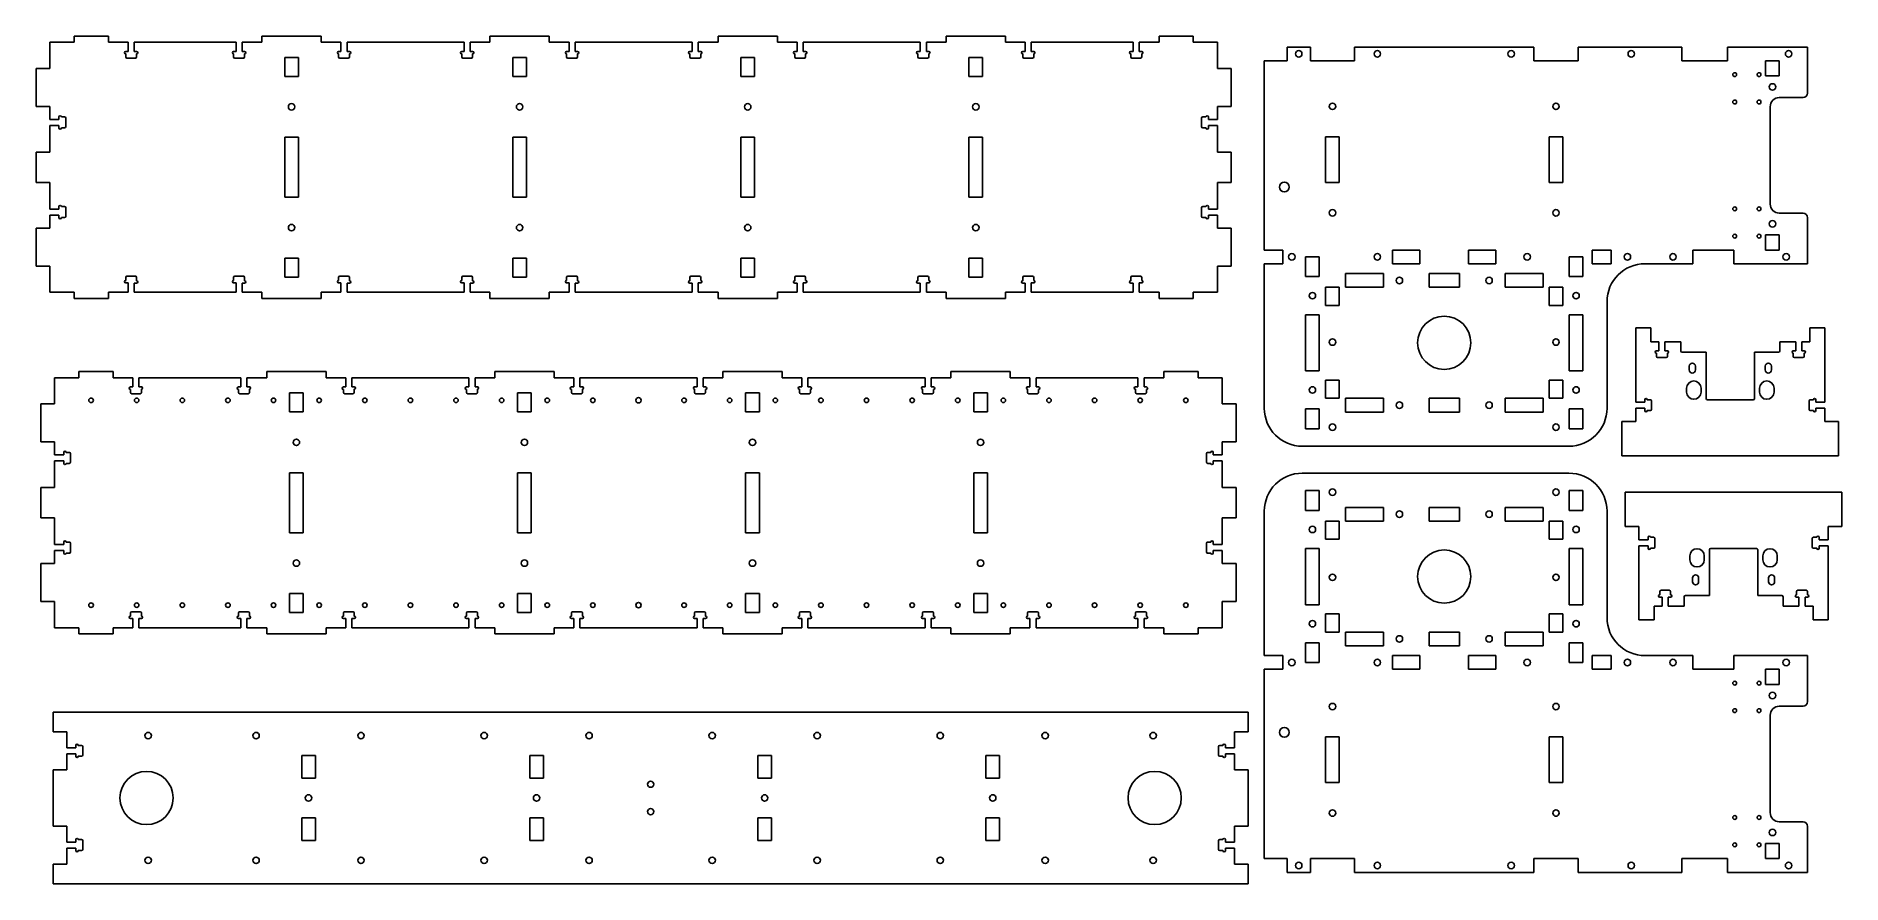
# Model space of a CAD drawing. Extents: x 37 to 2412, y 4034 to 5149.
import ezdxf

# ---------------------------------------------------------------- set-up
doc = ezdxf.new("R2010")
doc.units = 0
doc.layers.get('0').update_dxf_attribs({"color": 253, "linetype": 'CONTINUOUS'})

msp = doc.modelspace()

# ---------------------------------------------------------------- linework, layer by layer
at = {"color": 58}
for p, q in [((54.9, 5140.5), (54.9, 5106.1)), ((86.9, 5140.5), (54.9, 5140.5)), ((86.9, 5148.5), (86.9, 5140.5)), ((86.9, 5148.5), (131.9, 5148.5)), ((131.9, 5140.5), (131.9, 5148.5)), ((157.9, 5140.5), (131.9, 5140.5)), ((157.9, 5128.3), (157.9, 5140.5)), ((165.9, 5140.5), (165.9, 5128.5)), ((299.9, 5140.5), (165.9, 5140.5)), ((299.9, 5128.3), (299.9, 5140.5)), ((307.9, 5140.5), (307.9, 5128.5)), ((333.9, 5140.5), (307.9, 5140.5)), ((333.9, 5148.5), (333.9, 5140.5)), ((333.9, 5148.5), (411.9, 5148.5)), ((411.9, 5140.5), (411.9, 5148.5)), ((437.9, 5140.5), (411.9, 5140.5)), ((437.9, 5128.3), (437.9, 5140.5)), ((445.9, 5140.5), (445.9, 5128.5)), ((599.9, 5140.5), (445.9, 5140.5)), ((599.9, 5128.3), (599.9, 5140.5)), ((607.9, 5140.5), (607.9, 5128.5)), ((633.9, 5140.5), (607.9, 5140.5)), ((633.9, 5148.5), (633.9, 5140.5)), ((633.9, 5148.5), (711.9, 5148.5)), ((711.9, 5140.5), (711.9, 5148.5)), ((737.9, 5140.5), (711.9, 5140.5)), ((737.9, 5128.3), (737.9, 5140.5)), ((745.9, 5140.5), (745.9, 5128.5)), ((745.9, 5140.5), (899.9, 5140.5)), ((899.9, 5140.5), (899.9, 5128.5)), ((907.9, 5140.5), (933.9, 5140.5)), ((907.9, 5128.3), (907.9, 5140.5)), ((933.9, 5140.5), (933.9, 5148.5)), ((1011.9, 5148.5), (933.9, 5148.5)), ((1011.9, 5148.5), (1011.9, 5140.5)), ((1011.9, 5140.5), (1037.9, 5140.5)), ((1037.9, 5140.5), (1037.9, 5128.5)), ((1045.9, 5140.5), (1199.9, 5140.5)), ((1045.9, 5128.3), (1045.9, 5140.5)), ((1199.9, 5140.5), (1199.9, 5128.5)), ((1207.9, 5140.5), (1233.9, 5140.5)), ((1207.9, 5128.3), (1207.9, 5140.5)), ((1233.9, 5140.5), (1233.9, 5148.5)), ((1311.9, 5148.5), (1233.9, 5148.5)), ((1311.9, 5148.5), (1311.9, 5140.5)), ((1311.9, 5140.5), (1337.9, 5140.5)), ((1337.9, 5140.5), (1337.9, 5128.5)), ((1345.9, 5140.5), (1479.9, 5140.5)), ((1345.9, 5128.3), (1345.9, 5140.5)), ((1479.9, 5140.5), (1479.9, 5128.5)), ((1487.9, 5140.5), (1513.9, 5140.5)), ((1487.9, 5128.3), (1487.9, 5140.5)), ((1513.9, 5140.5), (1513.9, 5148.5)), ((1558.9, 5148.5), (1513.9, 5148.5)), ((1558.9, 5148.5), (1558.9, 5140.5)), ((1558.9, 5140.5), (1590.9, 5140.5)), ((1590.9, 5140.5), (1590.9, 5106.1)), ((1713.1, 5134.2), (1682.4, 5134.2)), ((1682.4, 5116.2), (1682.4, 5134.2)), ((1713.1, 5134.2), (1713.1, 5116.2)), ((2007.1, 5134.2), (1771.1, 5134.2)), ((1771.1, 5116.2), (1771.1, 5134.2)), ((2007.1, 5134.2), (2007.1, 5116.2)), ((2201.8, 5134.2), (2065.1, 5134.2)), ((2065.1, 5116.2), (2065.1, 5134.2)), ((2201.8, 5134.2), (2201.8, 5116.2)), ((2367.1, 5134.2), (2261.8, 5134.2)), ((2261.8, 5116.2), (2261.8, 5134.2)), ((2367.1, 5073.7), (2367.1, 5134.2)), ((154.7, 5128.3), (157.9, 5128.3)), ((154.7, 5121.1), (154.7, 5125.1)), ((167.5, 5119.5), (156.3, 5119.5)), ((165.9, 5128.5), (169.1, 5128.5)), ((169.1, 5125.3), (169.1, 5121.1)), ((296.7, 5128.3), (299.9, 5128.3)), ((296.7, 5121.1), (296.7, 5125.1)), ((309.5, 5119.5), (298.3, 5119.5)), ((307.9, 5128.5), (311.1, 5128.5)), ((311.1, 5125.3), (311.1, 5121.1)), ((381.9, 5120.5), (363.9, 5120.5)), ((363.9, 5120.5), (363.9, 5095.5)), ((381.9, 5095.5), (381.9, 5120.5)), ((434.7, 5128.3), (437.9, 5128.3)), ((434.7, 5121.1), (434.7, 5125.1)), ((447.5, 5119.5), (436.3, 5119.5)), ((445.9, 5128.5), (449.1, 5128.5)), ((449.1, 5125.3), (449.1, 5121.1)), ((596.7, 5128.3), (599.9, 5128.3)), ((596.7, 5121.1), (596.7, 5125.1)), ((609.5, 5119.5), (598.3, 5119.5)), ((607.9, 5128.5), (611.1, 5128.5)), ((611.1, 5125.3), (611.1, 5121.1)), ((681.9, 5120.5), (663.9, 5120.5)), ((663.9, 5120.5), (663.9, 5095.5)), ((681.9, 5095.5), (681.9, 5120.5)), ((734.7, 5128.3), (737.9, 5128.3)), ((734.7, 5121.1), (734.7, 5125.1)), ((747.5, 5119.5), (736.3, 5119.5)), ((745.9, 5128.5), (749.1, 5128.5)), ((749.1, 5125.3), (749.1, 5121.1)), ((899.9, 5128.5), (896.7, 5128.5)), ((896.7, 5125.3), (896.7, 5121.1)), ((898.3, 5119.5), (909.5, 5119.5)), ((911.1, 5128.3), (907.9, 5128.3)), ((911.1, 5121.1), (911.1, 5125.1)), ((963.9, 5120.5), (981.9, 5120.5)), ((963.9, 5095.5), (963.9, 5120.5)), ((981.9, 5120.5), (981.9, 5095.5)), ((1037.9, 5128.5), (1034.7, 5128.5)), ((1034.7, 5125.3), (1034.7, 5121.1)), ((1036.3, 5119.5), (1047.5, 5119.5)), ((1049.1, 5128.3), (1045.9, 5128.3)), ((1049.1, 5121.1), (1049.1, 5125.1)), ((1199.9, 5128.5), (1196.7, 5128.5)), ((1196.7, 5125.3), (1196.7, 5121.1)), ((1198.3, 5119.5), (1209.5, 5119.5)), ((1211.1, 5128.3), (1207.9, 5128.3)), ((1211.1, 5121.1), (1211.1, 5125.1)), ((1263.9, 5120.5), (1281.9, 5120.5)), ((1263.9, 5095.5), (1263.9, 5120.5)), ((1281.9, 5120.5), (1281.9, 5095.5)), ((1337.9, 5128.5), (1334.7, 5128.5)), ((1334.7, 5125.3), (1334.7, 5121.1)), ((1336.3, 5119.5), (1347.5, 5119.5)), ((1349.1, 5128.3), (1345.9, 5128.3)), ((1349.1, 5121.1), (1349.1, 5125.1)), ((1479.9, 5128.5), (1476.7, 5128.5)), ((1476.7, 5125.3), (1476.7, 5121.1)), ((1478.3, 5119.5), (1489.5, 5119.5)), ((1491.1, 5128.3), (1487.9, 5128.3)), ((1491.1, 5121.1), (1491.1, 5125.1)), ((1652.4, 5116.2), (1682.4, 5116.2)), ((1652.4, 5116.2), (1652.4, 4867.2)), ((1713.1, 5116.2), (1771.1, 5116.2)), ((2007.1, 5116.2), (2065.1, 5116.2)), ((2201.8, 5116.2), (2261.8, 5116.2)), ((2311.8, 5116.2), (2311.8, 5096.2)), ((2329.8, 5116.2), (2311.8, 5116.2)), ((2329.8, 5116.2), (2329.8, 5096.2)), ((54.9, 5106.1), (36.9, 5106.1)), ((36.9, 5106.1), (36.9, 5056.1)), ((363.9, 5095.5), (381.9, 5095.5)), ((663.9, 5095.5), (681.9, 5095.5)), ((981.9, 5095.5), (963.9, 5095.5)), ((1281.9, 5095.5), (1263.9, 5095.5)), ((1590.9, 5106.1), (1608.9, 5106.1)), ((1608.9, 5056.1), (1608.9, 5106.1)), ((2311.8, 5096.2), (2329.8, 5096.2)), ((2361.1, 5067.7), (2329.8, 5067.7)), ((36.9, 5056.1), (54.9, 5056.1)), ((54.9, 5056.1), (54.9, 5039.1)), ((54.9, 5039.1), (66.9, 5039.1)), ((66.9, 5039.1), (66.9, 5042.3)), ((70.1, 5042.3), (74.3, 5042.3)), ((75.9, 5040.7), (75.9, 5029.5)), ((1569.9, 5040.7), (1569.9, 5029.5)), ((1575.7, 5042.3), (1571.5, 5042.3)), ((1578.9, 5039.1), (1578.9, 5042.3)), ((1590.9, 5039.1), (1578.9, 5039.1)), ((1590.9, 5056.1), (1590.9, 5039.1)), ((1608.9, 5056.1), (1590.9, 5056.1)), ((2317.8, 5055.7), (2317.8, 4927.7)), ((54.9, 5031.1), (54.9, 4996.1)), ((66.9, 5031.1), (54.9, 5031.1)), ((66.9, 5027.9), (66.9, 5031.1)), ((74.3, 5027.9), (70.1, 5027.9)), ((381.9, 5015.5), (363.9, 5015.5)), ((363.9, 5015.5), (363.9, 4936.7)), ((381.9, 4936.7), (381.9, 5015.5)), ((681.9, 5015.5), (663.9, 5015.5)), ((663.9, 5015.5), (663.9, 4936.7)), ((681.9, 4936.7), (681.9, 5015.5)), ((963.9, 4936.7), (963.9, 5015.5)), ((963.9, 5015.5), (981.9, 5015.5)), ((981.9, 5015.5), (981.9, 4936.7)), ((1263.9, 4936.7), (1263.9, 5015.5)), ((1263.9, 5015.5), (1281.9, 5015.5)), ((1281.9, 5015.5), (1281.9, 4936.7)), ((1571.5, 5027.9), (1575.7, 5027.9)), ((1578.9, 5031.1), (1590.9, 5031.1)), ((1578.9, 5027.9), (1578.9, 5031.1)), ((1590.9, 5031.1), (1590.9, 4996.1)), ((1733.1, 5016.2), (1733.1, 4956.2)), ((1751.1, 5016.2), (1733.1, 5016.2)), ((1751.1, 5016.2), (1751.1, 4956.2)), ((2027.1, 5016.2), (2027.1, 4956.2)), ((2045.1, 5016.2), (2027.1, 5016.2)), ((2045.1, 5016.2), (2045.1, 4956.2)), ((54.9, 4996.1), (36.9, 4996.1)), ((36.9, 4996.1), (36.9, 4956.1)), ((1590.9, 4996.1), (1608.9, 4996.1)), ((1608.9, 4956.1), (1608.9, 4996.1)), ((54.9, 4956.1), (36.9, 4956.1)), ((54.9, 4921.1), (54.9, 4956.1)), ((1590.9, 4956.1), (1608.9, 4956.1)), ((1590.9, 4921.1), (1590.9, 4956.1)), ((1733.1, 4956.2), (1751.1, 4956.2)), ((2027.1, 4956.2), (2045.1, 4956.2)), ((66.9, 4921.1), (54.9, 4921.1)), ((66.9, 4924.3), (66.9, 4921.1)), ((74.3, 4924.3), (70.1, 4924.3)), ((75.9, 4911.5), (75.9, 4922.7)), ((381.9, 4936.7), (363.9, 4936.7)), ((681.9, 4936.7), (663.9, 4936.7)), ((963.9, 4936.7), (981.9, 4936.7)), ((1263.9, 4936.7), (1281.9, 4936.7)), ((1569.9, 4911.5), (1569.9, 4922.7)), ((1571.5, 4924.3), (1575.7, 4924.3)), ((1578.9, 4924.3), (1578.9, 4921.1)), ((1578.9, 4921.1), (1590.9, 4921.1)), ((36.9, 4896.1), (36.9, 4846.1)), ((36.9, 4896.1), (54.9, 4896.1)), ((54.9, 4913.1), (66.9, 4913.1)), ((54.9, 4896.1), (54.9, 4913.1)), ((66.9, 4913.1), (66.9, 4909.9)), ((70.1, 4909.9), (74.3, 4909.9)), ((1575.7, 4909.9), (1571.5, 4909.9)), ((1578.9, 4913.1), (1578.9, 4909.9)), ((1590.9, 4913.1), (1578.9, 4913.1)), ((1590.9, 4896.1), (1590.9, 4913.1)), ((1608.9, 4896.1), (1590.9, 4896.1)), ((1608.9, 4846.1), (1608.9, 4896.1)), ((2329.8, 4915.7), (2361.1, 4915.7)), ((2367.1, 4849.2), (2367.1, 4909.7)), ((2311.8, 4887.2), (2311.8, 4867.2)), ((2329.8, 4887.2), (2311.8, 4887.2)), ((2329.8, 4887.2), (2329.8, 4867.2)), ((54.9, 4846.1), (36.9, 4846.1)), ((54.9, 4811.7), (54.9, 4846.1)), ((363.9, 4831.7), (363.9, 4856.7)), ((363.9, 4856.7), (381.9, 4856.7)), ((381.9, 4856.7), (381.9, 4831.7)), ((663.9, 4831.7), (663.9, 4856.7)), ((663.9, 4856.7), (681.9, 4856.7)), ((681.9, 4856.7), (681.9, 4831.7)), ((981.9, 4856.7), (963.9, 4856.7)), ((963.9, 4856.7), (963.9, 4831.7)), ((981.9, 4831.7), (981.9, 4856.7)), ((1281.9, 4856.7), (1263.9, 4856.7)), ((1263.9, 4856.7), (1263.9, 4831.7)), ((1281.9, 4831.7), (1281.9, 4856.7)), ((1590.9, 4846.1), (1608.9, 4846.1)), ((1590.9, 4811.7), (1590.9, 4846.1)), ((1652.4, 4867.2), (1676.7, 4867.2)), ((1652.4, 4849.2), (1676.7, 4849.2)), ((1652.4, 4849.2), (1652.4, 4659.2)), ((1676.7, 4849.2), (1676.7, 4867.2)), ((1706.7, 4849.2), (1706.7, 4858.2)), ((1706.7, 4858.2), (1724.7, 4858.2)), ((1706.7, 4849.2), (1706.7, 4832.2)), ((1724.7, 4858.2), (1724.7, 4849.2)), ((1724.7, 4832.2), (1724.7, 4849.2)), ((1821.1, 4849.2), (1821.1, 4867.2)), ((1821.1, 4867.2), (1857.1, 4867.2)), ((1821.1, 4849.2), (1857.1, 4849.2)), ((1857.1, 4867.2), (1857.1, 4849.2)), ((1921.1, 4867.2), (1957.1, 4867.2)), ((1921.1, 4849.2), (1921.1, 4867.2)), ((1921.1, 4849.2), (1957.1, 4849.2)), ((1957.1, 4849.2), (1957.1, 4867.2)), ((2071.5, 4858.2), (2053.5, 4858.2)), ((2053.5, 4858.2), (2053.5, 4849.2)), ((2053.5, 4849.2), (2053.5, 4832.2)), ((2071.5, 4849.2), (2071.5, 4858.2)), ((2071.5, 4832.2), (2071.5, 4849.2)), ((2083.5, 4867.2), (2083.5, 4849.2)), ((2083.5, 4867.2), (2108.5, 4867.2)), ((2083.5, 4849.2), (2108.5, 4849.2)), ((2108.5, 4867.2), (2108.5, 4849.2)), ((2153.2, 4849.2), (2215.9, 4849.2)), ((2215.9, 4849.2), (2215.9, 4867.2)), ((2215.9, 4867.2), (2270.2, 4867.2)), ((2270.2, 4867.2), (2270.2, 4849.2)), ((2270.2, 4849.2), (2367.1, 4849.2)), ((2311.8, 4867.2), (2329.8, 4867.2)), ((154.7, 4831.1), (154.7, 4827.1)), ((154.7, 4823.9), (157.9, 4823.9)), ((167.5, 4832.7), (156.3, 4832.7)), ((157.9, 4823.9), (157.9, 4811.7)), ((165.9, 4823.7), (169.1, 4823.7)), ((165.9, 4811.7), (165.9, 4823.7)), ((169.1, 4826.9), (169.1, 4831.1)), ((296.7, 4831.1), (296.7, 4827.1)), ((296.7, 4823.9), (299.9, 4823.9)), ((309.5, 4832.7), (298.3, 4832.7)), ((299.9, 4823.9), (299.9, 4811.7)), ((307.9, 4823.7), (311.1, 4823.7)), ((307.9, 4811.7), (307.9, 4823.7)), ((311.1, 4826.9), (311.1, 4831.1)), ((381.9, 4831.7), (363.9, 4831.7)), ((434.7, 4831.1), (434.7, 4827.1)), ((434.7, 4823.9), (437.9, 4823.9)), ((447.5, 4832.7), (436.3, 4832.7)), ((437.9, 4823.9), (437.9, 4811.7)), ((445.9, 4823.7), (449.1, 4823.7)), ((445.9, 4811.7), (445.9, 4823.7)), ((449.1, 4826.9), (449.1, 4831.1)), ((596.7, 4831.1), (596.7, 4827.1)), ((596.7, 4823.9), (599.9, 4823.9)), ((609.5, 4832.7), (598.3, 4832.7)), ((599.9, 4823.9), (599.9, 4811.7)), ((607.9, 4823.7), (611.1, 4823.7)), ((607.9, 4811.7), (607.9, 4823.7)), ((611.1, 4826.9), (611.1, 4831.1)), ((681.9, 4831.7), (663.9, 4831.7)), ((734.7, 4831.1), (734.7, 4827.1)), ((734.7, 4823.9), (737.9, 4823.9)), ((747.5, 4832.7), (736.3, 4832.7)), ((737.9, 4823.9), (737.9, 4811.7)), ((745.9, 4823.7), (749.1, 4823.7)), ((745.9, 4811.7), (745.9, 4823.7)), ((749.1, 4826.9), (749.1, 4831.1)), ((896.7, 4826.9), (896.7, 4831.1)), ((899.9, 4823.7), (896.7, 4823.7)), ((898.3, 4832.7), (909.5, 4832.7)), ((899.9, 4811.7), (899.9, 4823.7)), ((907.9, 4823.9), (907.9, 4811.7)), ((911.1, 4823.9), (907.9, 4823.9)), ((911.1, 4831.1), (911.1, 4827.1)), ((963.9, 4831.7), (981.9, 4831.7)), ((1034.7, 4826.9), (1034.7, 4831.1)), ((1037.9, 4823.7), (1034.7, 4823.7)), ((1036.3, 4832.7), (1047.5, 4832.7)), ((1037.9, 4811.7), (1037.9, 4823.7)), ((1045.9, 4823.9), (1045.9, 4811.7)), ((1049.1, 4823.9), (1045.9, 4823.9)), ((1049.1, 4831.1), (1049.1, 4827.1)), ((1196.7, 4826.9), (1196.7, 4831.1)), ((1199.9, 4823.7), (1196.7, 4823.7)), ((1198.3, 4832.7), (1209.5, 4832.7)), ((1199.9, 4811.7), (1199.9, 4823.7)), ((1207.9, 4823.9), (1207.9, 4811.7)), ((1211.1, 4823.9), (1207.9, 4823.9)), ((1211.1, 4831.1), (1211.1, 4827.1)), ((1263.9, 4831.7), (1281.9, 4831.7)), ((1334.7, 4826.9), (1334.7, 4831.1)), ((1337.9, 4823.7), (1334.7, 4823.7)), ((1336.3, 4832.7), (1347.5, 4832.7)), ((1337.9, 4811.7), (1337.9, 4823.7)), ((1345.9, 4823.9), (1345.9, 4811.7)), ((1349.1, 4823.9), (1345.9, 4823.9)), ((1349.1, 4831.1), (1349.1, 4827.1)), ((1476.7, 4826.9), (1476.7, 4831.1)), ((1479.9, 4823.7), (1476.7, 4823.7)), ((1478.3, 4832.7), (1489.5, 4832.7)), ((1479.9, 4811.7), (1479.9, 4823.7)), ((1487.9, 4823.9), (1487.9, 4811.7)), ((1491.1, 4823.9), (1487.9, 4823.9)), ((1491.1, 4831.1), (1491.1, 4827.1)), ((1706.7, 4832.2), (1724.7, 4832.2)), ((1759.1, 4836.2), (1759.1, 4818.2)), ((1759.1, 4836.2), (1809.1, 4836.2)), ((1809.1, 4818.2), (1809.1, 4836.2)), ((1869.1, 4836.2), (1869.1, 4818.2)), ((1869.1, 4836.2), (1909.1, 4836.2)), ((1909.1, 4818.2), (1909.1, 4836.2)), ((1969.1, 4836.2), (1969.1, 4818.2)), ((1969.1, 4836.2), (2019.1, 4836.2)), ((2019.1, 4818.2), (2019.1, 4836.2)), ((2053.5, 4832.2), (2071.5, 4832.2)), ((86.9, 4811.7), (54.9, 4811.7)), ((86.9, 4803.7), (86.9, 4811.7)), ((86.9, 4803.7), (131.9, 4803.7)), ((131.9, 4811.7), (131.9, 4803.7)), ((157.9, 4811.7), (131.9, 4811.7)), ((299.9, 4811.7), (165.9, 4811.7)), ((333.9, 4811.7), (307.9, 4811.7)), ((333.9, 4803.7), (333.9, 4811.7)), ((333.9, 4803.7), (411.9, 4803.7)), ((411.9, 4811.7), (411.9, 4803.7)), ((437.9, 4811.7), (411.9, 4811.7)), ((599.9, 4811.7), (445.9, 4811.7)), ((633.9, 4811.7), (607.9, 4811.7)), ((633.9, 4803.7), (633.9, 4811.7)), ((633.9, 4803.7), (711.9, 4803.7)), ((711.9, 4811.7), (711.9, 4803.7)), ((737.9, 4811.7), (711.9, 4811.7)), ((899.9, 4811.7), (745.9, 4811.7)), ((907.9, 4811.7), (933.9, 4811.7)), ((933.9, 4811.7), (933.9, 4803.7)), ((1011.9, 4803.7), (933.9, 4803.7)), ((1011.9, 4811.7), (1037.9, 4811.7)), ((1011.9, 4803.7), (1011.9, 4811.7)), ((1045.9, 4811.7), (1199.9, 4811.7)), ((1207.9, 4811.7), (1233.9, 4811.7)), ((1233.9, 4811.7), (1233.9, 4803.7)), ((1311.9, 4803.7), (1233.9, 4803.7)), ((1311.9, 4811.7), (1337.9, 4811.7)), ((1311.9, 4803.7), (1311.9, 4811.7)), ((1345.9, 4811.7), (1479.9, 4811.7)), ((1487.9, 4811.7), (1513.9, 4811.7)), ((1513.9, 4811.7), (1513.9, 4803.7)), ((1558.9, 4803.7), (1513.9, 4803.7)), ((1558.9, 4811.7), (1590.9, 4811.7)), ((1558.9, 4803.7), (1558.9, 4811.7)), ((1733.1, 4818.2), (1733.1, 4794.2)), ((1751.1, 4818.2), (1733.1, 4818.2)), ((1751.1, 4818.2), (1751.1, 4794.2)), ((1759.1, 4818.2), (1809.1, 4818.2)), ((1869.1, 4818.2), (1909.1, 4818.2)), ((1969.1, 4818.2), (2019.1, 4818.2)), ((2027.1, 4818.2), (2027.1, 4794.2)), ((2045.1, 4818.2), (2027.1, 4818.2)), ((2045.1, 4818.2), (2045.1, 4794.2)), ((2103.2, 4659.2), (2103.2, 4799.2)), ((1706.7, 4782.2), (1706.7, 4708.2)), ((1724.7, 4782.2), (1706.7, 4782.2)), ((1724.7, 4708.2), (1724.7, 4782.2)), ((1733.1, 4794.2), (1751.1, 4794.2)), ((2027.1, 4794.2), (2045.1, 4794.2)), ((2053.5, 4782.2), (2053.5, 4708.2)), ((2071.5, 4782.2), (2053.5, 4782.2)), ((2071.5, 4708.2), (2071.5, 4782.2)), ((2140.9, 4667.2), (2140.9, 4764.7)), ((2140.9, 4764.7), (2160.9, 4764.7)), ((2160.9, 4764.7), (2160.9, 4746.7)), ((2369.9, 4764.7), (2369.9, 4746.7)), ((2389.9, 4764.7), (2369.9, 4764.7)), ((2389.9, 4667.2), (2389.9, 4764.7)), ((2160.9, 4746.7), (2171.4, 4746.7)), ((2171.4, 4734.7), (2168.2, 4734.7)), ((2168.2, 4731.5), (2168.2, 4727.3)), ((2171.4, 4746.7), (2171.4, 4734.7)), ((2179.4, 4734.7), (2179.4, 4746.7)), ((2179.4, 4746.7), (2200.4, 4746.7)), ((2182.6, 4734.7), (2179.4, 4734.7)), ((2182.6, 4727.3), (2182.6, 4731.5)), ((2200.4, 4734.3), (2200.4, 4746.7)), ((2202, 4732.7), (2233.7, 4732.7)), ((2233.7, 4672), (2233.7, 4732.7)), ((2328.8, 4732.7), (2297.1, 4732.7)), ((2297.1, 4672), (2297.1, 4732.7)), ((2330.4, 4746.7), (2330.4, 4734.3)), ((2351.4, 4746.7), (2330.4, 4746.7)), ((2348.2, 4734.7), (2351.4, 4734.7)), ((2348.2, 4727.3), (2348.2, 4731.5)), ((2351.4, 4734.7), (2351.4, 4746.7)), ((2359.4, 4746.7), (2359.4, 4734.7)), ((2369.9, 4746.7), (2359.4, 4746.7)), ((2359.4, 4734.7), (2362.6, 4734.7)), ((2362.6, 4731.5), (2362.6, 4727.3)), ((93.2, 4707.3), (138.2, 4707.3)), ((93.2, 4699.3), (93.2, 4707.3)), ((138.2, 4707.3), (138.2, 4699.3)), ((340.2, 4707.3), (418.2, 4707.3)), ((340.2, 4699.3), (340.2, 4707.3)), ((418.2, 4707.3), (418.2, 4699.3)), ((640.2, 4707.3), (718.2, 4707.3)), ((640.2, 4699.3), (640.2, 4707.3)), ((718.2, 4707.3), (718.2, 4699.3)), ((1018.2, 4707.3), (940.2, 4707.3)), ((940.2, 4707.3), (940.2, 4699.3)), ((1018.2, 4699.3), (1018.2, 4707.3)), ((1318.2, 4707.3), (1240.2, 4707.3)), ((1240.2, 4707.3), (1240.2, 4699.3)), ((1318.2, 4699.3), (1318.2, 4707.3)), ((1565.2, 4707.3), (1520.2, 4707.3)), ((1520.2, 4707.3), (1520.2, 4699.3)), ((1565.2, 4699.3), (1565.2, 4707.3)), ((1706.7, 4708.2), (1724.7, 4708.2)), ((2053.5, 4708.2), (2071.5, 4708.2)), ((2169.8, 4725.7), (2181, 4725.7)), ((2211.4, 4714.5), (2211.4, 4709.5)), ((2219.4, 4709.5), (2219.4, 4714.5)), ((2311.4, 4709.5), (2311.4, 4714.5)), ((2319.4, 4714.5), (2319.4, 4709.5)), ((2361, 4725.7), (2349.8, 4725.7)), ((61.2, 4699.3), (93.2, 4699.3)), ((61.2, 4664.9), (61.2, 4699.3)), ((138.2, 4699.3), (164.2, 4699.3)), ((164.2, 4687.1), (161, 4687.1)), ((161, 4683.9), (161, 4679.9)), ((164.2, 4699.3), (164.2, 4687.1)), ((172.2, 4699.3), (306.2, 4699.3)), ((172.2, 4687.3), (172.2, 4699.3)), ((175.4, 4687.3), (172.2, 4687.3)), ((175.4, 4679.9), (175.4, 4684.1)), ((306.2, 4687.1), (303, 4687.1)), ((303, 4683.9), (303, 4679.9)), ((306.2, 4699.3), (306.2, 4687.1)), ((314.2, 4699.3), (340.2, 4699.3)), ((314.2, 4687.3), (314.2, 4699.3)), ((317.4, 4687.3), (314.2, 4687.3)), ((317.4, 4679.9), (317.4, 4684.1)), ((370.2, 4654.3), (370.2, 4679.3)), ((370.2, 4679.3), (388.2, 4679.3)), ((388.2, 4679.3), (388.2, 4654.3)), ((418.2, 4699.3), (444.2, 4699.3)), ((444.2, 4687.1), (441, 4687.1)), ((441, 4683.9), (441, 4679.9)), ((444.2, 4699.3), (444.2, 4687.1)), ((452.2, 4699.3), (606.2, 4699.3)), ((452.2, 4687.3), (452.2, 4699.3)), ((455.4, 4687.3), (452.2, 4687.3)), ((455.4, 4679.9), (455.4, 4684.1)), ((606.2, 4687.1), (603, 4687.1)), ((603, 4683.9), (603, 4679.9)), ((606.2, 4699.3), (606.2, 4687.1)), ((614.2, 4699.3), (640.2, 4699.3)), ((614.2, 4687.3), (614.2, 4699.3)), ((617.4, 4687.3), (614.2, 4687.3)), ((617.4, 4679.9), (617.4, 4684.1)), ((670.2, 4654.3), (670.2, 4679.3)), ((670.2, 4679.3), (688.2, 4679.3)), ((688.2, 4679.3), (688.2, 4654.3)), ((718.2, 4699.3), (744.2, 4699.3)), ((744.2, 4687.1), (741, 4687.1)), ((741, 4683.9), (741, 4679.9)), ((744.2, 4699.3), (744.2, 4687.1)), ((752.2, 4687.3), (752.2, 4699.3)), ((752.2, 4699.3), (906.2, 4699.3)), ((755.4, 4687.3), (752.2, 4687.3)), ((755.4, 4679.9), (755.4, 4684.1)), ((903, 4687.3), (906.2, 4687.3)), ((903, 4679.9), (903, 4684.1)), ((906.2, 4687.3), (906.2, 4699.3)), ((914.2, 4699.3), (914.2, 4687.1)), ((940.2, 4699.3), (914.2, 4699.3)), ((914.2, 4687.1), (917.4, 4687.1)), ((917.4, 4683.9), (917.4, 4679.9)), ((988.2, 4679.3), (970.2, 4679.3)), ((970.2, 4679.3), (970.2, 4654.3)), ((988.2, 4654.3), (988.2, 4679.3)), ((1044.2, 4699.3), (1018.2, 4699.3)), ((1041, 4687.3), (1044.2, 4687.3)), ((1041, 4679.9), (1041, 4684.1)), ((1044.2, 4687.3), (1044.2, 4699.3)), ((1052.2, 4699.3), (1052.2, 4687.1)), ((1206.2, 4699.3), (1052.2, 4699.3)), ((1052.2, 4687.1), (1055.4, 4687.1)), ((1055.4, 4683.9), (1055.4, 4679.9)), ((1203, 4687.3), (1206.2, 4687.3)), ((1203, 4679.9), (1203, 4684.1)), ((1206.2, 4687.3), (1206.2, 4699.3)), ((1214.2, 4699.3), (1214.2, 4687.1)), ((1240.2, 4699.3), (1214.2, 4699.3)), ((1214.2, 4687.1), (1217.4, 4687.1)), ((1217.4, 4683.9), (1217.4, 4679.9)), ((1288.2, 4679.3), (1270.2, 4679.3)), ((1270.2, 4679.3), (1270.2, 4654.3)), ((1288.2, 4654.3), (1288.2, 4679.3)), ((1344.2, 4699.3), (1318.2, 4699.3)), ((1341, 4687.3), (1344.2, 4687.3)), ((1341, 4679.9), (1341, 4684.1)), ((1344.2, 4687.3), (1344.2, 4699.3)), ((1352.2, 4699.3), (1352.2, 4687.1)), ((1486.2, 4699.3), (1352.2, 4699.3)), ((1352.2, 4687.1), (1355.4, 4687.1)), ((1355.4, 4683.9), (1355.4, 4679.9)), ((1483, 4687.3), (1486.2, 4687.3)), ((1483, 4679.9), (1483, 4684.1)), ((1486.2, 4687.3), (1486.2, 4699.3)), ((1494.2, 4699.3), (1494.2, 4687.1)), ((1520.2, 4699.3), (1494.2, 4699.3)), ((1494.2, 4687.1), (1497.4, 4687.1)), ((1497.4, 4683.9), (1497.4, 4679.9)), ((1597.2, 4699.3), (1565.2, 4699.3)), ((1597.2, 4664.9), (1597.2, 4699.3)), ((1733.1, 4696.2), (1733.1, 4672.2)), ((1751.1, 4696.2), (1733.1, 4696.2)), ((1751.1, 4696.2), (1751.1, 4672.2)), ((2027.1, 4696.2), (2027.1, 4672.2)), ((2045.1, 4696.2), (2027.1, 4696.2)), ((2045.1, 4696.2), (2045.1, 4672.2)), ((2207.9, 4685.5), (2207.9, 4680.5)), ((2226.9, 4680.5), (2226.9, 4685.5)), ((2303.9, 4680.5), (2303.9, 4685.5)), ((2322.9, 4685.5), (2322.9, 4680.5)), ((43.2, 4664.9), (61.2, 4664.9)), ((43.2, 4614.9), (43.2, 4664.9)), ((162.6, 4678.3), (173.8, 4678.3)), ((304.6, 4678.3), (315.8, 4678.3)), ((442.6, 4678.3), (453.8, 4678.3)), ((604.6, 4678.3), (615.8, 4678.3)), ((742.6, 4678.3), (753.8, 4678.3)), ((915.8, 4678.3), (904.6, 4678.3)), ((1053.8, 4678.3), (1042.6, 4678.3)), ((1215.8, 4678.3), (1204.6, 4678.3)), ((1353.8, 4678.3), (1342.6, 4678.3)), ((1495.8, 4678.3), (1484.6, 4678.3)), ((1615.2, 4664.9), (1597.2, 4664.9)), ((1615.2, 4664.9), (1615.2, 4614.9)), ((1706.7, 4658.2), (1706.7, 4632.2)), ((1724.7, 4658.2), (1706.7, 4658.2)), ((1724.7, 4632.2), (1724.7, 4658.2)), ((1733.1, 4672.2), (1751.1, 4672.2)), ((1759.1, 4672.2), (1809.1, 4672.2)), ((1759.1, 4672.2), (1759.1, 4654.2)), ((1809.1, 4654.2), (1809.1, 4672.2)), ((1869.1, 4672.2), (1909.1, 4672.2)), ((1869.1, 4672.2), (1869.1, 4654.2)), ((1909.1, 4654.2), (1909.1, 4672.2)), ((1969.1, 4672.2), (1969.1, 4654.2)), ((1969.1, 4672.2), (2019.1, 4672.2)), ((2019.1, 4654.2), (2019.1, 4672.2)), ((2027.1, 4672.2), (2045.1, 4672.2)), ((2053.5, 4658.2), (2053.5, 4632.2)), ((2071.5, 4658.2), (2053.5, 4658.2)), ((2071.5, 4632.2), (2071.5, 4658.2)), ((2152.9, 4667.2), (2140.9, 4667.2)), ((2140.9, 4641.7), (2140.9, 4659.2)), ((2140.9, 4659.2), (2152.9, 4659.2)), ((2152.9, 4670.4), (2152.9, 4667.2)), ((2152.9, 4659.2), (2152.9, 4656)), ((2160.3, 4670.4), (2156.1, 4670.4)), ((2156.1, 4656), (2160.3, 4656)), ((2161.9, 4657.6), (2161.9, 4668.8)), ((2295.5, 4670.4), (2235.3, 4670.4)), ((2368.9, 4657.6), (2368.9, 4668.8)), ((2370.5, 4670.4), (2374.7, 4670.4)), ((2374.7, 4656), (2370.5, 4656)), ((2377.9, 4670.4), (2377.9, 4667.2)), ((2377.9, 4667.2), (2389.9, 4667.2)), ((2377.9, 4659.2), (2377.9, 4656)), ((2389.9, 4659.2), (2377.9, 4659.2)), ((2389.9, 4641.7), (2389.9, 4659.2)), ((388.2, 4654.3), (370.2, 4654.3)), ((688.2, 4654.3), (670.2, 4654.3)), ((970.2, 4654.3), (988.2, 4654.3)), ((1270.2, 4654.3), (1288.2, 4654.3)), ((1706.7, 4632.2), (1724.7, 4632.2)), ((1759.1, 4654.2), (1809.1, 4654.2)), ((1869.1, 4654.2), (1909.1, 4654.2)), ((1969.1, 4654.2), (2019.1, 4654.2)), ((2053.5, 4632.2), (2071.5, 4632.2)), ((2122.9, 4641.7), (2140.9, 4641.7)), ((2122.9, 4596.7), (2122.9, 4641.7)), ((2407.9, 4641.7), (2389.9, 4641.7)), ((2407.9, 4596.7), (2407.9, 4641.7)), ((61.2, 4614.9), (43.2, 4614.9)), ((61.2, 4597.9), (61.2, 4614.9)), ((1597.2, 4614.9), (1615.2, 4614.9)), ((1597.2, 4597.9), (1597.2, 4614.9)), ((1702.4, 4609.2), (2053.2, 4609.2)), ((73.2, 4597.9), (61.2, 4597.9)), ((61.2, 4589.9), (73.2, 4589.9)), ((61.2, 4554.9), (61.2, 4589.9)), ((73.2, 4601.1), (73.2, 4597.9)), ((73.2, 4589.9), (73.2, 4586.7)), ((80.6, 4601.1), (76.4, 4601.1)), ((76.4, 4586.7), (80.6, 4586.7)), ((82.2, 4588.3), (82.2, 4599.5)), ((1576.2, 4588.3), (1576.2, 4599.5)), ((1577.8, 4601.1), (1582, 4601.1)), ((1582, 4586.7), (1577.8, 4586.7)), ((1585.2, 4601.1), (1585.2, 4597.9)), ((1585.2, 4597.9), (1597.2, 4597.9)), ((1585.2, 4589.9), (1585.2, 4586.7)), ((1597.2, 4589.9), (1585.2, 4589.9)), ((1597.2, 4554.9), (1597.2, 4589.9)), ((2122.9, 4596.7), (2407.9, 4596.7)), ((370.2, 4574.3), (388.2, 4574.3)), ((370.2, 4574.3), (370.2, 4495.5)), ((388.2, 4495.5), (388.2, 4574.3)), ((670.2, 4574.3), (688.2, 4574.3)), ((670.2, 4574.3), (670.2, 4495.5)), ((688.2, 4495.5), (688.2, 4574.3)), ((988.2, 4574.3), (970.2, 4574.3)), ((970.2, 4495.5), (970.2, 4574.3)), ((988.2, 4574.3), (988.2, 4495.5)), ((1288.2, 4574.3), (1270.2, 4574.3)), ((1270.2, 4495.5), (1270.2, 4574.3)), ((1288.2, 4574.3), (1288.2, 4495.5)), ((2053.2, 4573.8), (1702.4, 4573.8)), ((43.2, 4514.9), (43.2, 4554.9)), ((43.2, 4554.9), (61.2, 4554.9)), ((1615.2, 4554.9), (1597.2, 4554.9)), ((1615.2, 4554.9), (1615.2, 4514.9)), ((1706.7, 4524.8), (1706.7, 4550.8)), ((1706.7, 4550.8), (1724.7, 4550.8)), ((1724.7, 4550.8), (1724.7, 4524.8)), ((2053.5, 4524.8), (2053.5, 4550.8)), ((2053.5, 4550.8), (2071.5, 4550.8)), ((2071.5, 4550.8), (2071.5, 4524.8)), ((2412.2, 4548.7), (2127.2, 4548.7)), ((2127.2, 4548.7), (2127.2, 4503.7)), ((2412.2, 4548.7), (2412.2, 4503.7)), ((43.2, 4514.9), (61.2, 4514.9)), ((61.2, 4514.9), (61.2, 4479.9)), ((1597.2, 4514.9), (1597.2, 4479.9)), ((1615.2, 4514.9), (1597.2, 4514.9)), ((1652.4, 4523.8), (1652.4, 4333.8)), ((1724.7, 4524.8), (1706.7, 4524.8)), ((1759.1, 4510.8), (1759.1, 4528.8)), ((1759.1, 4528.8), (1809.1, 4528.8)), ((1809.1, 4528.8), (1809.1, 4510.8)), ((1869.1, 4510.8), (1869.1, 4528.8)), ((1869.1, 4528.8), (1909.1, 4528.8)), ((1909.1, 4528.8), (1909.1, 4510.8)), ((1969.1, 4510.8), (1969.1, 4528.8)), ((1969.1, 4528.8), (2019.1, 4528.8)), ((2019.1, 4528.8), (2019.1, 4510.8)), ((2071.5, 4524.8), (2053.5, 4524.8)), ((2103.2, 4383.8), (2103.2, 4523.8)), ((370.2, 4495.5), (388.2, 4495.5)), ((670.2, 4495.5), (688.2, 4495.5)), ((988.2, 4495.5), (970.2, 4495.5)), ((1288.2, 4495.5), (1270.2, 4495.5)), ((1733.1, 4486.8), (1733.1, 4510.8)), ((1733.1, 4510.8), (1751.1, 4510.8)), ((1751.1, 4510.8), (1751.1, 4486.8)), ((1809.1, 4510.8), (1759.1, 4510.8)), ((1909.1, 4510.8), (1869.1, 4510.8)), ((2019.1, 4510.8), (1969.1, 4510.8)), ((2027.1, 4486.8), (2027.1, 4510.8)), ((2027.1, 4510.8), (2045.1, 4510.8)), ((2045.1, 4510.8), (2045.1, 4486.8)), ((2127.2, 4503.7), (2145.2, 4503.7)), ((2145.2, 4503.7), (2145.2, 4486.2)), ((2157.2, 4486.2), (2157.2, 4489.4)), ((2160.4, 4489.4), (2164.6, 4489.4)), ((2379, 4489.4), (2374.8, 4489.4)), ((2382.2, 4486.2), (2382.2, 4489.4)), ((2412.2, 4503.7), (2394.2, 4503.7)), ((2394.2, 4503.7), (2394.2, 4486.2)), ((61.2, 4479.9), (73.2, 4479.9)), ((61.2, 4471.9), (61.2, 4454.9)), ((73.2, 4471.9), (61.2, 4471.9)), ((73.2, 4479.9), (73.2, 4483.1)), ((73.2, 4468.7), (73.2, 4471.9)), ((76.4, 4483.1), (80.6, 4483.1)), ((80.6, 4468.7), (76.4, 4468.7)), ((82.2, 4481.5), (82.2, 4470.3)), ((1576.2, 4481.5), (1576.2, 4470.3)), ((1582, 4483.1), (1577.8, 4483.1)), ((1577.8, 4468.7), (1582, 4468.7)), ((1585.2, 4479.9), (1585.2, 4483.1)), ((1597.2, 4479.9), (1585.2, 4479.9)), ((1585.2, 4471.9), (1597.2, 4471.9)), ((1585.2, 4468.7), (1585.2, 4471.9)), ((1597.2, 4471.9), (1597.2, 4454.9)), ((1706.7, 4474.8), (1724.7, 4474.8)), ((1706.7, 4400.8), (1706.7, 4474.8)), ((1724.7, 4474.8), (1724.7, 4400.8)), ((1751.1, 4486.8), (1733.1, 4486.8)), ((2045.1, 4486.8), (2027.1, 4486.8)), ((2053.5, 4474.8), (2071.5, 4474.8)), ((2053.5, 4400.8), (2053.5, 4474.8)), ((2071.5, 4474.8), (2071.5, 4400.8)), ((2145.2, 4486.2), (2157.2, 4486.2)), ((2157.2, 4478.2), (2145.2, 4478.2)), ((2145.2, 4478.2), (2145.2, 4380.7)), ((2157.2, 4475), (2157.2, 4478.2)), ((2164.6, 4475), (2160.4, 4475)), ((2166.2, 4487.8), (2166.2, 4476.6)), ((2238, 4473.3), (2238, 4412.7)), ((2239.6, 4474.9), (2299.8, 4474.9)), ((2301.4, 4473.3), (2301.4, 4412.7)), ((2373.2, 4487.8), (2373.2, 4476.6)), ((2374.8, 4475), (2379, 4475)), ((2394.2, 4486.2), (2382.2, 4486.2)), ((2382.2, 4475), (2382.2, 4478.2)), ((2382.2, 4478.2), (2394.2, 4478.2)), ((2394.2, 4478.2), (2394.2, 4380.7)), ((43.2, 4404.9), (43.2, 4454.9)), ((61.2, 4454.9), (43.2, 4454.9)), ((1597.2, 4454.9), (1615.2, 4454.9)), ((1615.2, 4454.9), (1615.2, 4404.9)), ((2212.2, 4459.9), (2212.2, 4464.9)), ((2231.2, 4464.9), (2231.2, 4459.9)), ((2308.2, 4464.9), (2308.2, 4459.9)), ((2327.2, 4459.9), (2327.2, 4464.9)), ((2172.5, 4413.9), (2172.5, 4418.1)), ((2174.1, 4419.7), (2185.3, 4419.7)), ((2186.9, 4418.1), (2186.9, 4413.9)), ((2215.7, 4430.9), (2215.7, 4435.9)), ((2223.7, 4435.9), (2223.7, 4430.9)), ((2315.7, 4435.9), (2315.7, 4430.9)), ((2323.7, 4430.9), (2323.7, 4435.9)), ((2352.5, 4418.1), (2352.5, 4413.9)), ((2365.3, 4419.7), (2354.1, 4419.7)), ((2366.9, 4413.9), (2366.9, 4418.1)), ((43.2, 4404.9), (61.2, 4404.9)), ((61.2, 4404.9), (61.2, 4370.5)), ((388.2, 4415.5), (370.2, 4415.5)), ((370.2, 4415.5), (370.2, 4390.5)), ((388.2, 4390.5), (388.2, 4415.5)), ((688.2, 4415.5), (670.2, 4415.5)), ((670.2, 4415.5), (670.2, 4390.5)), ((688.2, 4390.5), (688.2, 4415.5)), ((970.2, 4415.5), (988.2, 4415.5)), ((970.2, 4390.5), (970.2, 4415.5)), ((988.2, 4415.5), (988.2, 4390.5)), ((1270.2, 4415.5), (1288.2, 4415.5)), ((1270.2, 4390.5), (1270.2, 4415.5)), ((1288.2, 4415.5), (1288.2, 4390.5)), ((1597.2, 4404.9), (1597.2, 4370.5)), ((1615.2, 4404.9), (1597.2, 4404.9)), ((1724.7, 4400.8), (1706.7, 4400.8)), ((2071.5, 4400.8), (2053.5, 4400.8)), ((2165.2, 4380.7), (2165.2, 4398.7)), ((2165.2, 4398.7), (2175.7, 4398.7)), ((2175.7, 4410.7), (2172.5, 4410.7)), ((2175.7, 4398.7), (2175.7, 4410.7)), ((2183.7, 4410.7), (2183.7, 4398.7)), ((2186.9, 4410.7), (2183.7, 4410.7)), ((2183.7, 4398.7), (2204.7, 4398.7)), ((2204.7, 4398.7), (2204.7, 4411.1)), ((2206.3, 4412.7), (2238, 4412.7)), ((2333.1, 4412.7), (2301.4, 4412.7)), ((2334.7, 4411.1), (2334.7, 4398.7)), ((2355.7, 4398.7), (2334.7, 4398.7)), ((2352.5, 4410.7), (2355.7, 4410.7)), ((2355.7, 4410.7), (2355.7, 4398.7)), ((2363.7, 4398.7), (2363.7, 4410.7)), ((2363.7, 4410.7), (2366.9, 4410.7)), ((2374.2, 4398.7), (2363.7, 4398.7)), ((2374.2, 4380.7), (2374.2, 4398.7)), ((61.2, 4370.5), (93.2, 4370.5)), ((93.2, 4370.5), (93.2, 4362.5)), ((138.2, 4370.5), (164.2, 4370.5)), ((138.2, 4362.5), (138.2, 4370.5)), ((161, 4385.9), (161, 4389.9)), ((164.2, 4382.7), (161, 4382.7)), ((162.6, 4391.5), (173.8, 4391.5)), ((164.2, 4370.5), (164.2, 4382.7)), ((172.2, 4382.5), (172.2, 4370.5)), ((175.4, 4382.5), (172.2, 4382.5)), ((172.2, 4370.5), (306.2, 4370.5)), ((175.4, 4389.9), (175.4, 4385.7)), ((303, 4385.9), (303, 4389.9)), ((306.2, 4382.7), (303, 4382.7)), ((304.6, 4391.5), (315.8, 4391.5)), ((306.2, 4370.5), (306.2, 4382.7)), ((314.2, 4382.5), (314.2, 4370.5)), ((317.4, 4382.5), (314.2, 4382.5)), ((314.2, 4370.5), (340.2, 4370.5)), ((317.4, 4389.9), (317.4, 4385.7)), ((340.2, 4370.5), (340.2, 4362.5)), ((370.2, 4390.5), (388.2, 4390.5)), ((418.2, 4370.5), (444.2, 4370.5)), ((418.2, 4362.5), (418.2, 4370.5)), ((441, 4385.9), (441, 4389.9)), ((444.2, 4382.7), (441, 4382.7)), ((442.6, 4391.5), (453.8, 4391.5)), ((444.2, 4370.5), (444.2, 4382.7)), ((452.2, 4382.5), (452.2, 4370.5)), ((455.4, 4382.5), (452.2, 4382.5)), ((452.2, 4370.5), (606.2, 4370.5)), ((455.4, 4389.9), (455.4, 4385.7)), ((603, 4385.9), (603, 4389.9)), ((606.2, 4382.7), (603, 4382.7)), ((604.6, 4391.5), (615.8, 4391.5)), ((606.2, 4370.5), (606.2, 4382.7)), ((614.2, 4382.5), (614.2, 4370.5)), ((617.4, 4382.5), (614.2, 4382.5)), ((614.2, 4370.5), (640.2, 4370.5)), ((617.4, 4389.9), (617.4, 4385.7)), ((640.2, 4370.5), (640.2, 4362.5)), ((670.2, 4390.5), (688.2, 4390.5)), ((718.2, 4370.5), (744.2, 4370.5)), ((718.2, 4362.5), (718.2, 4370.5)), ((741, 4385.9), (741, 4389.9)), ((744.2, 4382.7), (741, 4382.7)), ((742.6, 4391.5), (753.8, 4391.5)), ((744.2, 4370.5), (744.2, 4382.7)), ((752.2, 4382.5), (752.2, 4370.5)), ((755.4, 4382.5), (752.2, 4382.5)), ((906.2, 4370.5), (752.2, 4370.5)), ((755.4, 4389.9), (755.4, 4385.7)), ((903, 4389.9), (903, 4385.7)), ((903, 4382.5), (906.2, 4382.5)), ((915.8, 4391.5), (904.6, 4391.5)), ((906.2, 4382.5), (906.2, 4370.5)), ((914.2, 4382.7), (917.4, 4382.7)), ((914.2, 4370.5), (914.2, 4382.7)), ((940.2, 4370.5), (914.2, 4370.5)), ((917.4, 4385.9), (917.4, 4389.9)), ((940.2, 4362.5), (940.2, 4370.5)), ((988.2, 4390.5), (970.2, 4390.5)), ((1018.2, 4370.5), (1018.2, 4362.5)), ((1044.2, 4370.5), (1018.2, 4370.5)), ((1041, 4389.9), (1041, 4385.7)), ((1041, 4382.5), (1044.2, 4382.5)), ((1053.8, 4391.5), (1042.6, 4391.5)), ((1044.2, 4382.5), (1044.2, 4370.5)), ((1052.2, 4382.7), (1055.4, 4382.7)), ((1052.2, 4370.5), (1052.2, 4382.7)), ((1206.2, 4370.5), (1052.2, 4370.5)), ((1055.4, 4385.9), (1055.4, 4389.9)), ((1203, 4389.9), (1203, 4385.7)), ((1203, 4382.5), (1206.2, 4382.5)), ((1215.8, 4391.5), (1204.6, 4391.5)), ((1206.2, 4382.5), (1206.2, 4370.5)), ((1214.2, 4382.7), (1217.4, 4382.7)), ((1214.2, 4370.5), (1214.2, 4382.7)), ((1240.2, 4370.5), (1214.2, 4370.5)), ((1217.4, 4385.9), (1217.4, 4389.9)), ((1240.2, 4362.5), (1240.2, 4370.5)), ((1288.2, 4390.5), (1270.2, 4390.5)), ((1318.2, 4370.5), (1318.2, 4362.5)), ((1344.2, 4370.5), (1318.2, 4370.5)), ((1341, 4389.9), (1341, 4385.7)), ((1341, 4382.5), (1344.2, 4382.5)), ((1353.8, 4391.5), (1342.6, 4391.5)), ((1344.2, 4382.5), (1344.2, 4370.5)), ((1352.2, 4382.7), (1355.4, 4382.7)), ((1352.2, 4370.5), (1352.2, 4382.7)), ((1486.2, 4370.5), (1352.2, 4370.5)), ((1355.4, 4385.9), (1355.4, 4389.9)), ((1483, 4389.9), (1483, 4385.7)), ((1483, 4382.5), (1486.2, 4382.5)), ((1495.8, 4391.5), (1484.6, 4391.5)), ((1486.2, 4382.5), (1486.2, 4370.5)), ((1494.2, 4382.7), (1497.4, 4382.7)), ((1494.2, 4370.5), (1494.2, 4382.7)), ((1520.2, 4370.5), (1494.2, 4370.5)), ((1497.4, 4385.9), (1497.4, 4389.9)), ((1520.2, 4362.5), (1520.2, 4370.5)), ((1565.2, 4370.5), (1565.2, 4362.5)), ((1597.2, 4370.5), (1565.2, 4370.5)), ((1733.1, 4364.8), (1733.1, 4388.8)), ((1733.1, 4388.8), (1751.1, 4388.8)), ((1751.1, 4388.8), (1751.1, 4364.8)), ((2027.1, 4364.8), (2027.1, 4388.8)), ((2027.1, 4388.8), (2045.1, 4388.8)), ((2045.1, 4388.8), (2045.1, 4364.8)), ((2145.2, 4380.7), (2165.2, 4380.7)), ((2394.2, 4380.7), (2374.2, 4380.7)), ((93.2, 4362.5), (138.2, 4362.5)), ((340.2, 4362.5), (418.2, 4362.5)), ((640.2, 4362.5), (718.2, 4362.5)), ((1018.2, 4362.5), (940.2, 4362.5)), ((1318.2, 4362.5), (1240.2, 4362.5)), ((1565.2, 4362.5), (1520.2, 4362.5)), ((1706.7, 4333.8), (1706.7, 4350.8)), ((1706.7, 4350.8), (1724.7, 4350.8)), ((1724.7, 4350.8), (1724.7, 4333.8)), ((1751.1, 4364.8), (1733.1, 4364.8)), ((1759.1, 4346.8), (1759.1, 4364.8)), ((1759.1, 4364.8), (1809.1, 4364.8)), ((1809.1, 4346.8), (1759.1, 4346.8)), ((1809.1, 4364.8), (1809.1, 4346.8)), ((1869.1, 4346.8), (1869.1, 4364.8)), ((1869.1, 4364.8), (1909.1, 4364.8)), ((1909.1, 4346.8), (1869.1, 4346.8)), ((1909.1, 4364.8), (1909.1, 4346.8)), ((1969.1, 4346.8), (1969.1, 4364.8)), ((1969.1, 4364.8), (2019.1, 4364.8)), ((2019.1, 4346.8), (1969.1, 4346.8)), ((2019.1, 4364.8), (2019.1, 4346.8)), ((2045.1, 4364.8), (2027.1, 4364.8)), ((2053.5, 4333.8), (2053.5, 4350.8)), ((2053.5, 4350.8), (2071.5, 4350.8)), ((2071.5, 4350.8), (2071.5, 4333.8)), ((1652.4, 4333.8), (1676.7, 4333.8)), ((1676.7, 4315.8), (1676.7, 4333.8)), ((1706.7, 4324.8), (1706.7, 4333.8)), ((1724.7, 4324.8), (1706.7, 4324.8)), ((1724.7, 4333.8), (1724.7, 4324.8)), ((1821.1, 4315.8), (1821.1, 4333.8)), ((1821.1, 4333.8), (1857.1, 4333.8)), ((1857.1, 4333.8), (1857.1, 4315.8)), ((1921.1, 4315.8), (1921.1, 4333.8)), ((1921.1, 4333.8), (1957.1, 4333.8)), ((1957.1, 4333.8), (1957.1, 4315.8)), ((2053.5, 4324.8), (2053.5, 4333.8)), ((2071.5, 4324.8), (2053.5, 4324.8)), ((2071.5, 4333.8), (2071.5, 4324.8)), ((2083.5, 4315.8), (2083.5, 4333.8)), ((2083.5, 4333.8), (2108.5, 4333.8)), ((2108.5, 4333.8), (2108.5, 4315.8)), ((2215.9, 4333.8), (2153.2, 4333.8)), ((2215.9, 4333.8), (2215.9, 4315.8)), ((2270.2, 4315.8), (2270.2, 4333.8)), ((2367.1, 4333.8), (2270.2, 4333.8)), ((2367.1, 4273.3), (2367.1, 4333.8)), ((1676.7, 4315.8), (1652.4, 4315.8)), ((1652.4, 4315.8), (1652.4, 4066.8)), ((1857.1, 4315.8), (1821.1, 4315.8)), ((1957.1, 4315.8), (1921.1, 4315.8)), ((2108.5, 4315.8), (2083.5, 4315.8)), ((2270.2, 4315.8), (2215.9, 4315.8)), ((2311.8, 4295.8), (2311.8, 4315.8)), ((2311.8, 4315.8), (2329.8, 4315.8)), ((2329.8, 4315.8), (2329.8, 4295.8)), ((2329.8, 4295.8), (2311.8, 4295.8)), ((1631.2, 4259.6), (59.2, 4259.6)), ((59.2, 4259.6), (59.2, 4233.6)), ((1631.2, 4233.6), (1631.2, 4259.6)), ((2317.8, 4255.3), (2317.8, 4127.3)), ((2361.1, 4267.3), (2329.8, 4267.3)), ((77.2, 4233.6), (59.2, 4233.6)), ((77.2, 4233.6), (77.2, 4212.6)), ((1613.2, 4233.6), (1631.2, 4233.6)), ((1613.2, 4233.6), (1613.2, 4212.6)), ((89.2, 4212.6), (77.2, 4212.6)), ((77.2, 4204.6), (89.2, 4204.6)), ((77.2, 4204.6), (77.2, 4183.6)), ((89.2, 4215.8), (89.2, 4212.6)), ((89.2, 4204.6), (89.2, 4201.4)), ((96.6, 4215.8), (92.4, 4215.8)), ((98.2, 4203), (98.2, 4214.2)), ((1592.2, 4203), (1592.2, 4214.2)), ((1593.8, 4215.8), (1598, 4215.8)), ((1601.2, 4215.8), (1601.2, 4212.6)), ((1601.2, 4212.6), (1613.2, 4212.6)), ((1601.2, 4204.6), (1601.2, 4201.4)), ((1613.2, 4204.6), (1601.2, 4204.6)), ((1613.2, 4204.6), (1613.2, 4183.6)), ((1751.1, 4226.8), (1733.1, 4226.8)), ((1733.1, 4226.8), (1733.1, 4166.8)), ((1751.1, 4226.8), (1751.1, 4166.8)), ((2045.1, 4226.8), (2027.1, 4226.8)), ((2027.1, 4226.8), (2027.1, 4166.8)), ((2045.1, 4226.8), (2045.1, 4166.8)), ((59.2, 4183.6), (77.2, 4183.6)), ((59.2, 4183.6), (59.2, 4109.6)), ((92.4, 4201.4), (96.6, 4201.4)), ((386.2, 4172.6), (386.2, 4202.6)), ((386.2, 4202.6), (404.2, 4202.6)), ((404.2, 4202.6), (404.2, 4172.6)), ((686.2, 4172.6), (686.2, 4202.6)), ((686.2, 4202.6), (704.2, 4202.6)), ((704.2, 4202.6), (704.2, 4172.6)), ((1004.2, 4202.6), (986.2, 4202.6)), ((986.2, 4202.6), (986.2, 4172.6)), ((1004.2, 4172.6), (1004.2, 4202.6)), ((1304.2, 4202.6), (1286.2, 4202.6)), ((1286.2, 4202.6), (1286.2, 4172.6)), ((1304.2, 4172.6), (1304.2, 4202.6)), ((1598, 4201.4), (1593.8, 4201.4)), ((1631.2, 4183.6), (1613.2, 4183.6)), ((1631.2, 4109.6), (1631.2, 4183.6)), ((404.2, 4172.6), (386.2, 4172.6)), ((704.2, 4172.6), (686.2, 4172.6)), ((986.2, 4172.6), (1004.2, 4172.6)), ((1286.2, 4172.6), (1304.2, 4172.6)), ((1733.1, 4166.8), (1751.1, 4166.8)), ((2027.1, 4166.8), (2045.1, 4166.8)), ((59.2, 4109.6), (77.2, 4109.6)), ((77.2, 4088.6), (77.2, 4109.6)), ((386.2, 4120.6), (386.2, 4090.6)), ((404.2, 4120.6), (386.2, 4120.6)), ((404.2, 4090.6), (404.2, 4120.6)), ((686.2, 4120.6), (686.2, 4090.6)), ((704.2, 4120.6), (686.2, 4120.6)), ((704.2, 4090.6), (704.2, 4120.6)), ((986.2, 4090.6), (986.2, 4120.6)), ((986.2, 4120.6), (1004.2, 4120.6)), ((1004.2, 4120.6), (1004.2, 4090.6)), ((1286.2, 4090.6), (1286.2, 4120.6)), ((1286.2, 4120.6), (1304.2, 4120.6)), ((1304.2, 4120.6), (1304.2, 4090.6)), ((1613.2, 4088.6), (1613.2, 4109.6)), ((1631.2, 4109.6), (1613.2, 4109.6)), ((2329.8, 4115.3), (2361.1, 4115.3)), ((2367.1, 4048.8), (2367.1, 4109.3)), ((77.2, 4088.6), (89.2, 4088.6)), ((89.2, 4088.6), (89.2, 4091.8)), ((92.4, 4091.8), (96.6, 4091.8)), ((98.2, 4090.2), (98.2, 4079)), ((386.2, 4090.6), (404.2, 4090.6)), ((686.2, 4090.6), (704.2, 4090.6)), ((1004.2, 4090.6), (986.2, 4090.6)), ((1304.2, 4090.6), (1286.2, 4090.6)), ((1592.2, 4090.2), (1592.2, 4079)), ((1598, 4091.8), (1593.8, 4091.8)), ((1601.2, 4088.6), (1601.2, 4091.8)), ((1613.2, 4088.6), (1601.2, 4088.6)), ((2311.8, 4066.8), (2311.8, 4086.8)), ((2311.8, 4086.8), (2329.8, 4086.8)), ((2329.8, 4086.8), (2329.8, 4066.8)), ((77.2, 4059.6), (77.2, 4080.6)), ((89.2, 4080.6), (77.2, 4080.6)), ((89.2, 4077.4), (89.2, 4080.6)), ((96.6, 4077.4), (92.4, 4077.4)), ((1593.8, 4077.4), (1598, 4077.4)), ((1601.2, 4080.6), (1613.2, 4080.6)), ((1601.2, 4077.4), (1601.2, 4080.6)), ((1613.2, 4059.6), (1613.2, 4080.6)), ((1652.4, 4066.8), (1682.4, 4066.8)), ((1682.4, 4066.8), (1682.4, 4048.8)), ((1713.1, 4048.8), (1713.1, 4066.8)), ((1713.1, 4066.8), (1771.1, 4066.8)), ((1771.1, 4066.8), (1771.1, 4048.8)), ((2007.1, 4048.8), (2007.1, 4066.8)), ((2007.1, 4066.8), (2065.1, 4066.8)), ((2065.1, 4066.8), (2065.1, 4048.8)), ((2201.8, 4048.8), (2201.8, 4066.8)), ((2201.8, 4066.8), (2261.8, 4066.8)), ((2261.8, 4066.8), (2261.8, 4048.8)), ((2329.8, 4066.8), (2311.8, 4066.8)), ((77.2, 4059.6), (59.2, 4059.6)), ((59.2, 4059.6), (59.2, 4033.6)), ((1613.2, 4059.6), (1631.2, 4059.6)), ((1631.2, 4033.6), (1631.2, 4059.6)), ((1682.4, 4048.8), (1713.1, 4048.8)), ((1771.1, 4048.8), (2007.1, 4048.8)), ((2065.1, 4048.8), (2201.8, 4048.8)), ((2261.8, 4048.8), (2367.1, 4048.8)), ((1631.2, 4033.6), (59.2, 4033.6))]:
    msp.add_line(p, q, dxfattribs=at)
for centre, radius in [((1697.7, 5125.2), 4.25), ((1801.1, 5125.2), 4.25), ((1977.1, 5125.2), 4.25), ((2135.1, 5125.2), 4.25), ((2342.1, 5125.2), 4.25), ((2320.8, 5081.7), 4.25), ((972.9, 5055.5), 4.25), ((1272.9, 5055.5), 4.25), ((1742.1, 5056.2), 4.25), ((2036.1, 5056.2), 4.25), ((1678.7, 4950.1), 6.5), ((1742.1, 4916.2), 4.25), ((2036.1, 4916.2), 4.25), ((372.9, 4896.7), 4.25), ((672.9, 4896.7), 4.25), ((2320.8, 4901.7), 4.25), ((1688.7, 4858.2), 4.25), ((1998.1, 4858.2), 4.25), ((2338.8, 4858.2), 4.25), ((1830.1, 4827.2), 4.25), ((1948.1, 4827.2), 4.25), ((1715.7, 4807.2), 4.25), ((2062.5, 4807.2), 4.25), ((1742.1, 4746.2), 4.25), ((2036.1, 4746.2), 4.25), ((1715.7, 4683.2), 4.25), ((2062.5, 4683.2), 4.25), ((109.2, 4669.6), 3), ((169.2, 4669.6), 3), ((229.2, 4669.6), 3), ((289.2, 4669.6), 3), ((349.2, 4669.6), 3), ((409.2, 4669.6), 3), ((469.2, 4669.6), 3), ((529.2, 4669.6), 3), ((589.2, 4669.6), 3), ((649.2, 4669.6), 3), ((709.2, 4669.6), 3), ((769.2, 4669.6), 3), ((1830.1, 4663.2), 4.25), ((1948.1, 4663.2), 4.25), ((1742.1, 4634.2), 4.25), ((2036.1, 4634.2), 4.25), ((379.2, 4614.3), 4.25), ((679.2, 4614.3), 4.25), ((1742.1, 4548.8), 4.25), ((2036.1, 4548.8), 4.25), ((1830.1, 4519.8), 4.25), ((1948.1, 4519.8), 4.25), ((1715.7, 4499.8), 4.25), ((2062.5, 4499.8), 4.25), ((979.2, 4455.5), 4.25), ((1279.2, 4455.5), 4.25), ((1742.1, 4436.8), 4.25), ((2036.1, 4436.8), 4.25), ((829.2, 4400.2), 3.5), ((889.2, 4400.2), 3), ((949.2, 4400.2), 3), ((1009.2, 4400.2), 3), ((1069.2, 4400.2), 3), ((1129.2, 4400.2), 3), ((1189.2, 4400.2), 3), ((1249.2, 4400.2), 3), ((1309.2, 4400.2), 3), ((1369.2, 4400.2), 3), ((1429.2, 4400.2), 3), ((1489.2, 4400.2), 3), ((1549.2, 4400.2), 3), ((1715.7, 4375.8), 4.25), ((2062.5, 4375.8), 4.25), ((1830.1, 4355.8), 4.25), ((1948.1, 4355.8), 4.25), ((1688.7, 4324.8), 4.25), ((1801.1, 4324.8), 4.25), ((1998.1, 4324.8), 4.25), ((2130, 4324.8), 4.25), ((2190, 4324.8), 4.25), ((2338.8, 4324.8), 4.25), ((2320.8, 4281.3), 4.25), ((1742.1, 4266.8), 4.25), ((2036.1, 4266.8), 4.25), ((926.2, 4228.6), 4.25), ((1064.2, 4228.6), 4.25), ((1226.2, 4228.6), 4.25), ((1364.2, 4228.6), 4.25), ((1506.2, 4228.6), 4.25), ((1678.7, 4232.9), 6.5), ((1508.2, 4146.6), 35), ((395.2, 4146.6), 4.25), ((995.2, 4146.6), 4.25), ((1742.1, 4126.8), 4.25), ((2036.1, 4126.8), 4.25), ((2320.8, 4101.3), 4.25), ((184.2, 4064.6), 4.25), ((326.2, 4064.6), 4.25), ((464.2, 4064.6), 4.25), ((626.2, 4064.6), 4.25), ((764.2, 4064.6), 4.25), ((1697.7, 4057.8), 4.25), ((1801.1, 4057.8), 4.25), ((1977.1, 4057.8), 4.25), ((2135.1, 4057.8), 4.25), ((2342.1, 4057.8), 4.25)]:
    msp.add_circle(centre, radius, dxfattribs=at)
at = {"color": 58, "extrusion": (-1.0511e-16, -1.83691e-16, -1)}
for centre, radius in [((-2271.2, 5097.9), 2.5), ((-2303.2, 5097.9), 2.5), ((-2271.2, 5061.9), 2.5), ((-2303.2, 5061.9), 2.5), ((-2271.2, 4921.4), 2.5), ((-2303.2, 4921.4), 2.5), ((-2271.2, 4885.4), 2.5), ((-2303.2, 4885.4), 2.5), ((-1801.1, 4858.2), 4.25), ((-2130, 4858.2), 4.25), ((-2190, 4858.2), 4.25)]:
    msp.add_circle(centre, radius, dxfattribs=at)
at = {"color": 58, "extrusion": (3.38637e-15, -7.46049e-30, -1)}
for centre in [(-372.9, 5055.5), (-672.9, 5055.5), (-972.9, 4896.7), (-1272.9, 4896.7)]:
    msp.add_circle(centre, 4.25, dxfattribs=at)
at = {"color": 58, "extrusion": (2.91073e-15, -1.83691e-16, -1)}
msp.add_circle((-1889.1, 4745.2), 35, dxfattribs=at)
at = {"color": 58, "extrusion": (-3.59659e-15, -3.23109e-15, -1)}
for centre, radius in [((-829.2, 4669.6), 3.5), ((-889.2, 4669.6), 3), ((-949.2, 4669.6), 3), ((-1009.2, 4669.6), 3), ((-1069.2, 4669.6), 3), ((-1129.2, 4669.6), 3), ((-1189.2, 4669.6), 3), ((-1249.2, 4669.6), 3), ((-1309.2, 4669.6), 3), ((-1369.2, 4669.6), 3), ((-1429.2, 4669.6), 3), ((-1489.2, 4669.6), 3), ((-1549.2, 4669.6), 3), ((-979.2, 4614.3), 4.25), ((-1279.2, 4614.3), 4.25), ((-379.2, 4455.5), 4.25), ((-679.2, 4455.5), 4.25), ((-109.2, 4400.2), 3), ((-169.2, 4400.2), 3), ((-229.2, 4400.2), 3), ((-289.2, 4400.2), 3), ((-349.2, 4400.2), 3), ((-409.2, 4400.2), 3), ((-469.2, 4400.2), 3), ((-529.2, 4400.2), 3), ((-589.2, 4400.2), 3), ((-649.2, 4400.2), 3), ((-709.2, 4400.2), 3), ((-769.2, 4400.2), 3)]:
    msp.add_circle(centre, radius, dxfattribs=at)
at = {"color": 58, "extrusion": (-3.12095e-15, -6.12303e-17, -1)}
msp.add_circle((-1889.1, 4437.8), 35, dxfattribs=at)
at = {"color": 58, "extrusion": (-1.0511e-16, -6.12303e-17, -1)}
for centre in [(-2271.2, 4297.5), (-2303.2, 4297.5), (-2271.2, 4261.5), (-2303.2, 4261.5), (-2271.2, 4121), (-2303.2, 4121), (-2271.2, 4085), (-2303.2, 4085)]:
    msp.add_circle(centre, 2.5, dxfattribs=at)
at = {"color": 58, "extrusion": (2.90566e-15, -3.07027e-15, -1)}
for centre, radius in [((-184.2, 4228.6), 4.25), ((-326.2, 4228.6), 4.25), ((-464.2, 4228.6), 4.25), ((-626.2, 4228.6), 4.25), ((-764.2, 4228.6), 4.25), ((-182.2, 4146.6), 35), ((-845.2, 4164.6), 4), ((-695.2, 4146.6), 4.25), ((-1295.2, 4146.6), 4.25), ((-845.2, 4128.6), 4), ((-926.2, 4064.6), 4.25), ((-1064.2, 4064.6), 4.25), ((-1226.2, 4064.6), 4.25), ((-1364.2, 4064.6), 4.25), ((-1506.2, 4064.6), 4.25)]:
    msp.add_circle(centre, radius, dxfattribs=at)
at = {"color": 58}
for centre, radius, start, end in [((154.7, 5126.7), 1.6, 90, 270), ((156.3, 5121.1), 1.6, 180, 270), ((167.5, 5121.1), 1.6, 270, 360), ((169.1, 5126.9), 1.6, 270, 90), ((296.7, 5126.7), 1.6, 90, 270), ((298.3, 5121.1), 1.6, 180, 270), ((309.5, 5121.1), 1.6, 270, 360), ((311.1, 5126.9), 1.6, 270, 90), ((434.7, 5126.7), 1.6, 90, 270), ((436.3, 5121.1), 1.6, 180, 270), ((447.5, 5121.1), 1.6, 270, 360), ((449.1, 5126.9), 1.6, 270, 90), ((596.7, 5126.7), 1.6, 90, 270), ((598.3, 5121.1), 1.6, 180, 270), ((609.5, 5121.1), 1.6, 270, 360), ((611.1, 5126.9), 1.6, 270, 90), ((734.7, 5126.7), 1.6, 90, 270), ((736.3, 5121.1), 1.6, 180, 270), ((747.5, 5121.1), 1.6, 270, 360), ((749.1, 5126.9), 1.6, 270, 90), ((896.7, 5126.9), 1.6, 90, 270), ((898.3, 5121.1), 1.6, 180, 270), ((909.5, 5121.1), 1.6, 270, 0), ((911.1, 5126.7), 1.6, 270, 90), ((1034.7, 5126.9), 1.6, 90, 270), ((1036.3, 5121.1), 1.6, 180, 270), ((1047.5, 5121.1), 1.6, 270, 0), ((1049.1, 5126.7), 1.6, 270, 90), ((1196.7, 5126.9), 1.6, 90, 270), ((1198.3, 5121.1), 1.6, 180, 270), ((1209.5, 5121.1), 1.6, 270, 0), ((1211.1, 5126.7), 1.6, 270, 90), ((1334.7, 5126.9), 1.6, 90, 270), ((1336.3, 5121.1), 1.6, 180, 270), ((1347.5, 5121.1), 1.6, 270, 0), ((1349.1, 5126.7), 1.6, 270, 90), ((1476.7, 5126.9), 1.6, 90, 270), ((1478.3, 5121.1), 1.6, 180, 270), ((1489.5, 5121.1), 1.6, 270, 0), ((1491.1, 5126.7), 1.6, 270, 90), ((2329.8, 5055.7), 12, 90, 180), ((2361.1, 5073.7), 6, 270, 0), ((68.5, 5042.3), 1.6, 360, 180), ((74.3, 5040.7), 1.6, 360, 90), ((1571.5, 5040.7), 1.6, 90, 180), ((1577.3, 5042.3), 1.6, 0, 180), ((68.5, 5027.9), 1.6, 180, 360), ((74.3, 5029.5), 1.6, 270, 0), ((1571.5, 5029.5), 1.6, 180, 270), ((1577.3, 5027.9), 1.6, 180, 360), ((68.5, 4924.3), 1.6, 0, 180), ((74.3, 4922.7), 1.6, 360, 90), ((1571.5, 4922.7), 1.6, 90, 180), ((1577.3, 4924.3), 1.6, 360, 180), ((2329.8, 4927.7), 12, 180, 270), ((68.5, 4909.9), 1.6, 180, 360), ((74.3, 4911.5), 1.6, 270, 360), ((1571.5, 4911.5), 1.6, 180, 270), ((1577.3, 4909.9), 1.6, 180, 360), ((2361.1, 4909.7), 6, 360, 90), ((2153.2, 4799.2), 50, 90, 180), ((154.7, 4825.5), 1.6, 90, 270), ((156.3, 4831.1), 1.6, 90, 180), ((167.5, 4831.1), 1.6, 360, 90), ((169.1, 4825.3), 1.6, 270, 90), ((296.7, 4825.5), 1.6, 90, 270), ((298.3, 4831.1), 1.6, 90, 180), ((309.5, 4831.1), 1.6, 360, 90), ((311.1, 4825.3), 1.6, 270, 90), ((434.7, 4825.5), 1.6, 90, 270), ((436.3, 4831.1), 1.6, 90, 180), ((447.5, 4831.1), 1.6, 360, 90), ((449.1, 4825.3), 1.6, 270, 90), ((596.7, 4825.5), 1.6, 90, 270), ((598.3, 4831.1), 1.6, 90, 180), ((609.5, 4831.1), 1.6, 360, 90), ((611.1, 4825.3), 1.6, 270, 90), ((734.7, 4825.5), 1.6, 90, 270), ((736.3, 4831.1), 1.6, 90, 180), ((747.5, 4831.1), 1.6, 360, 90), ((749.1, 4825.3), 1.6, 270, 90), ((896.7, 4825.3), 1.6, 90, 270), ((898.3, 4831.1), 1.6, 90, 180), ((909.5, 4831.1), 1.6, 360, 90), ((911.1, 4825.5), 1.6, 270, 90), ((1034.7, 4825.3), 1.6, 90, 270), ((1036.3, 4831.1), 1.6, 90, 180), ((1047.5, 4831.1), 1.6, 360, 90), ((1049.1, 4825.5), 1.6, 270, 90), ((1196.7, 4825.3), 1.6, 90, 270), ((1198.3, 4831.1), 1.6, 90, 180), ((1209.5, 4831.1), 1.6, 360, 90), ((1211.1, 4825.5), 1.6, 270, 90), ((1334.7, 4825.3), 1.6, 90, 270), ((1336.3, 4831.1), 1.6, 90, 180), ((1347.5, 4831.1), 1.6, 360, 90), ((1349.1, 4825.5), 1.6, 270, 90), ((1476.7, 4825.3), 1.6, 90, 270), ((1478.3, 4831.1), 1.6, 90, 180), ((1489.5, 4831.1), 1.6, 360, 90), ((1491.1, 4825.5), 1.6, 270, 90), ((2168.2, 4733.1), 1.6, 90, 270), ((2169.8, 4727.3), 1.6, 180, 270), ((2181, 4727.3), 1.6, 270, 0), ((2182.6, 4733.1), 1.6, 270, 90), ((2202, 4734.3), 1.6, 180, 270), ((2328.8, 4734.3), 1.6, 270, 0), ((2348.2, 4733.1), 1.6, 90, 270), ((2349.8, 4727.3), 1.6, 180, 270), ((2361, 4727.3), 1.6, 270, 360), ((2362.6, 4733.1), 1.6, 270, 90), ((2215.4, 4714.5), 4, 0, 180), ((2215.4, 4709.5), 4, 180, 360), ((2315.4, 4714.5), 4, 360, 180), ((2315.4, 4709.5), 4, 180, 360), ((161, 4685.5), 1.6, 90, 270), ((162.6, 4679.9), 1.6, 180, 270), ((173.8, 4679.9), 1.6, 270, 0), ((175.4, 4685.7), 1.6, 270, 90), ((303, 4685.5), 1.6, 90, 270), ((304.6, 4679.9), 1.6, 180, 270), ((315.8, 4679.9), 1.6, 270, 0), ((317.4, 4685.7), 1.6, 270, 90), ((441, 4685.5), 1.6, 90, 270), ((442.6, 4679.9), 1.6, 180, 270), ((453.8, 4679.9), 1.6, 270, 0), ((455.4, 4685.7), 1.6, 270, 90), ((603, 4685.5), 1.6, 90, 270), ((604.6, 4679.9), 1.6, 180, 270), ((615.8, 4679.9), 1.6, 270, 0), ((617.4, 4685.7), 1.6, 270, 90), ((741, 4685.5), 1.6, 90, 270), ((742.6, 4679.9), 1.6, 180, 270), ((753.8, 4679.9), 1.6, 270, 0), ((755.4, 4685.7), 1.6, 270, 90), ((903, 4685.7), 1.6, 90, 270), ((904.6, 4679.9), 1.6, 180, 270), ((915.8, 4679.9), 1.6, 270, 0), ((917.4, 4685.5), 1.6, 270, 90), ((1041, 4685.7), 1.6, 90, 270), ((1042.6, 4679.9), 1.6, 180, 270), ((1053.8, 4679.9), 1.6, 270, 0), ((1055.4, 4685.5), 1.6, 270, 90), ((1203, 4685.7), 1.6, 90, 270), ((1204.6, 4679.9), 1.6, 180, 270), ((1215.8, 4679.9), 1.6, 270, 0), ((1217.4, 4685.5), 1.6, 270, 90), ((1341, 4685.7), 1.6, 90, 270), ((1342.6, 4679.9), 1.6, 180, 270), ((1353.8, 4679.9), 1.6, 270, 0), ((1355.4, 4685.5), 1.6, 270, 90), ((1483, 4685.7), 1.6, 90, 270), ((1484.6, 4679.9), 1.6, 180, 270), ((1495.8, 4679.9), 1.6, 270, 0), ((1497.4, 4685.5), 1.6, 270, 90), ((2217.4, 4685.5), 9.5, 360, 180), ((2217.4, 4680.5), 9.5, 180, 360), ((2313.4, 4685.5), 9.5, 360, 180), ((2313.4, 4680.5), 9.5, 180, 360), ((1702.4, 4659.2), 50, 180, 270), ((2053.2, 4659.2), 50, 270, 360), ((2154.5, 4670.4), 1.6, 360, 180), ((2154.5, 4656), 1.6, 180, 360), ((2160.3, 4668.8), 1.6, 360, 90), ((2160.3, 4657.6), 1.6, 270, 360), ((2235.3, 4672), 1.6, 180, 270), ((2295.5, 4672), 1.6, 270, 0), ((2370.5, 4668.8), 1.6, 90, 180), ((2370.5, 4657.6), 1.6, 180, 270), ((2376.3, 4670.4), 1.6, 360, 180), ((2376.3, 4656), 1.6, 180, 360), ((74.8, 4601.1), 1.6, 360, 180), ((74.8, 4586.7), 1.6, 180, 360), ((80.6, 4599.5), 1.6, 360, 90), ((80.6, 4588.3), 1.6, 270, 0), ((1577.8, 4599.5), 1.6, 90, 180), ((1577.8, 4588.3), 1.6, 180, 270), ((1583.6, 4601.1), 1.6, 0, 180), ((1583.6, 4586.7), 1.6, 180, 0), ((1702.4, 4523.8), 50, 90, 180), ((2053.2, 4523.8), 50, 0, 90), ((2158.8, 4489.4), 1.6, 360, 180), ((2164.6, 4487.8), 1.6, 360, 90), ((2374.8, 4487.8), 1.6, 90, 180), ((2380.6, 4489.4), 1.6, 360, 180), ((74.8, 4483.1), 1.6, 0, 180), ((74.8, 4468.7), 1.6, 180, 360), ((80.6, 4481.5), 1.6, 360, 90), ((80.6, 4470.3), 1.6, 270, 360), ((1577.8, 4481.5), 1.6, 90, 180), ((1577.8, 4470.3), 1.6, 180, 270), ((1583.6, 4483.1), 1.6, 360, 180), ((1583.6, 4468.7), 1.6, 180, 360), ((2158.8, 4475), 1.6, 180, 360), ((2164.6, 4476.6), 1.6, 270, 0), ((2221.7, 4464.9), 9.5, 360, 180), ((2239.6, 4473.3), 1.6, 90, 180), ((2299.8, 4473.3), 1.6, 360, 90), ((2317.7, 4464.9), 9.5, 360, 180), ((2374.8, 4476.6), 1.6, 180, 270), ((2380.6, 4475), 1.6, 180, 360), ((2221.7, 4459.9), 9.5, 180, 360), ((2317.7, 4459.9), 9.5, 180, 360), ((2174.1, 4418.1), 1.6, 90, 180), ((2185.3, 4418.1), 1.6, 360, 90), ((2219.7, 4435.9), 4, 360, 180), ((2219.7, 4430.9), 4, 180, 360), ((2319.7, 4435.9), 4, 360, 180), ((2319.7, 4430.9), 4, 180, 360), ((2354.1, 4418.1), 1.6, 90, 180), ((2365.3, 4418.1), 1.6, 360, 90), ((2172.5, 4412.3), 1.6, 90, 270), ((2186.9, 4412.3), 1.6, 270, 90), ((2206.3, 4411.1), 1.6, 90, 180), ((2333.1, 4411.1), 1.6, 360, 90), ((2352.5, 4412.3), 1.6, 90, 270), ((2366.9, 4412.3), 1.6, 270, 90), ((161, 4384.3), 1.6, 90, 270), ((162.6, 4389.9), 1.6, 90, 180), ((173.8, 4389.9), 1.6, 360, 90), ((175.4, 4384.1), 1.6, 270, 90), ((303, 4384.3), 1.6, 90, 270), ((304.6, 4389.9), 1.6, 90, 180), ((315.8, 4389.9), 1.6, 360, 90), ((317.4, 4384.1), 1.6, 270, 90), ((441, 4384.3), 1.6, 90, 270), ((442.6, 4389.9), 1.6, 90, 180), ((453.8, 4389.9), 1.6, 360, 90), ((455.4, 4384.1), 1.6, 270, 90), ((603, 4384.3), 1.6, 90, 270), ((604.6, 4389.9), 1.6, 90, 180), ((615.8, 4389.9), 1.6, 360, 90), ((617.4, 4384.1), 1.6, 270, 90), ((741, 4384.3), 1.6, 90, 270), ((742.6, 4389.9), 1.6, 90, 180), ((753.8, 4389.9), 1.6, 360, 90), ((755.4, 4384.1), 1.6, 270, 90), ((903, 4384.1), 1.6, 90, 270), ((904.6, 4389.9), 1.6, 90, 180), ((915.8, 4389.9), 1.6, 360, 90), ((917.4, 4384.3), 1.6, 270, 90), ((1041, 4384.1), 1.6, 90, 270), ((1042.6, 4389.9), 1.6, 90, 180), ((1053.8, 4389.9), 1.6, 360, 90), ((1055.4, 4384.3), 1.6, 270, 90), ((1203, 4384.1), 1.6, 90, 270), ((1204.6, 4389.9), 1.6, 90, 180), ((1215.8, 4389.9), 1.6, 360, 90), ((1217.4, 4384.3), 1.6, 270, 90), ((1341, 4384.1), 1.6, 90, 270), ((1342.6, 4389.9), 1.6, 90, 180), ((1353.8, 4389.9), 1.6, 360, 90), ((1355.4, 4384.3), 1.6, 270, 90), ((1483, 4384.1), 1.6, 90, 270), ((1484.6, 4389.9), 1.6, 90, 180), ((1495.8, 4389.9), 1.6, 360, 90), ((1497.4, 4384.3), 1.6, 270, 90), ((2153.2, 4383.8), 50, 180, 270), ((2329.8, 4255.3), 12, 90, 180), ((2361.1, 4273.3), 6, 270, 360), ((90.8, 4215.8), 1.6, 360, 180), ((96.6, 4214.2), 1.6, 360, 90), ((1593.8, 4214.2), 1.6, 90, 180), ((1599.6, 4215.8), 1.6, 0, 180), ((90.8, 4201.4), 1.6, 180, 360), ((96.6, 4203), 1.6, 270, 0), ((1593.8, 4203), 1.6, 180, 270), ((1599.6, 4201.4), 1.6, 180, 0), ((2329.8, 4127.3), 12, 180, 270), ((2361.1, 4109.3), 6, 360, 90), ((90.8, 4091.8), 1.6, 0, 180), ((96.6, 4090.2), 1.6, 360, 90), ((1593.8, 4090.2), 1.6, 90, 180), ((1599.6, 4091.8), 1.6, 360, 180), ((90.8, 4077.4), 1.6, 180, 0), ((96.6, 4079), 1.6, 270, 0), ((1593.8, 4079), 1.6, 180, 270), ((1599.6, 4077.4), 1.6, 180, 360)]:
    msp.add_arc(centre, radius, start, end, dxfattribs=at)

doc.saveas('drawing.dxf')
